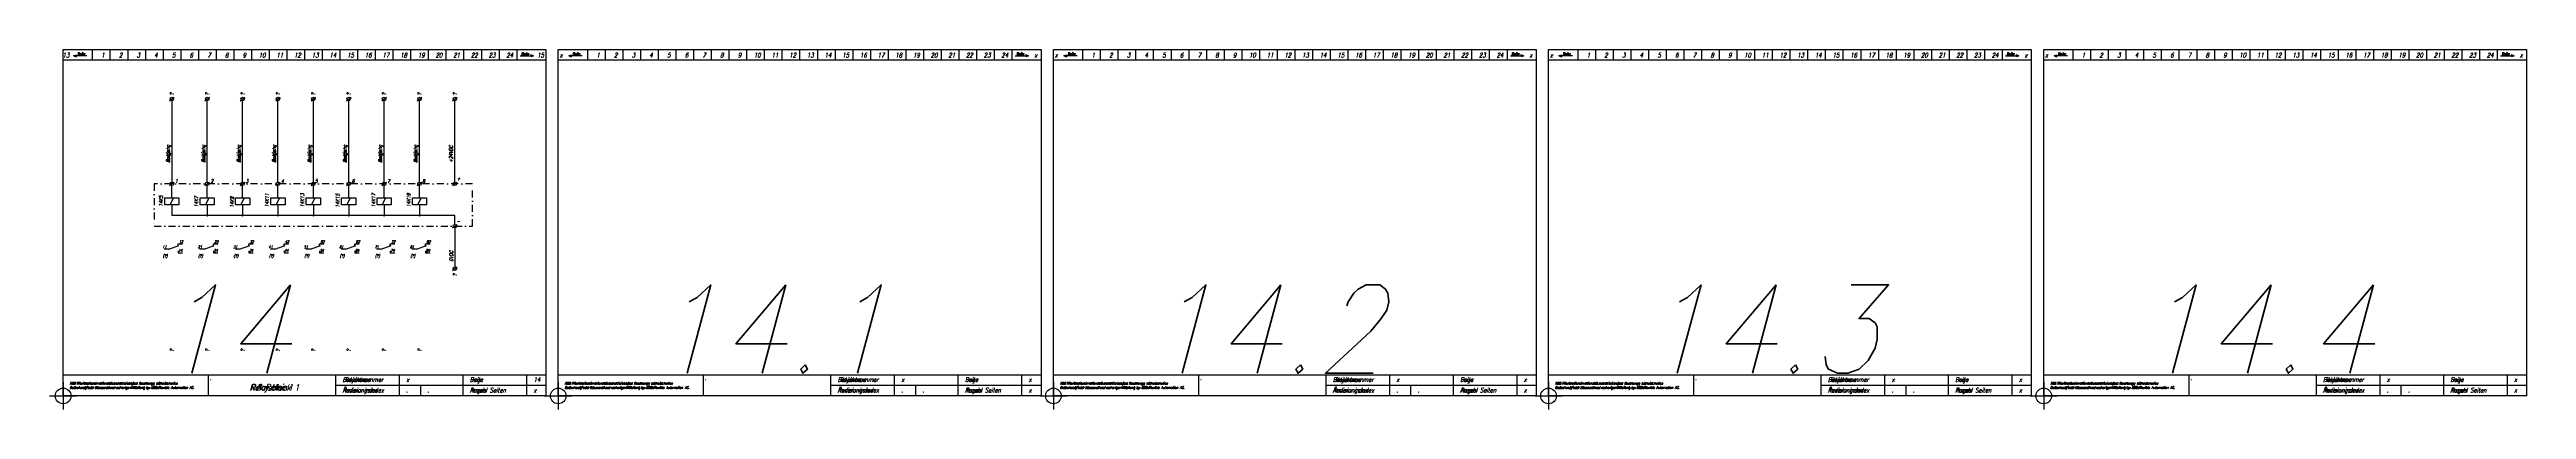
# Model space of a CAD drawing. Extents: x -8 to 1395, y -8 to 3346.
# Drawn here: x -8 to 1393, y 1042 to 1246 of the extents above; entities that cross this region are included whole.
import ezdxf
from ezdxf.enums import TextEntityAlignment as Align

# ---------------------------------------------------------------- set-up
doc = ezdxf.new("R2010")
doc.units = 0
doc.header["$LTSCALE"] = 8
doc.linetypes.add('DASHDOT', pattern=[1, 0.5, -0.25, 0, -0.25])
doc.layers.get('0').update_dxf_attribs({"linetype": 'CONTINUOUS'})
doc.layers.get('DEFPOINTS').update_dxf_attribs({"linetype": 'CONTINUOUS'})
for name, color, linetype in [('EL05', 3, 'CONTINUOUS'), ('FORM07', 4, 'CONTINUOUS'), ('KOPF03', 2, 'CONTINUOUS'), ('KOPF05', 3, 'CONTINUOUS'), ('KOPF07', 4, 'CONTINUOUS'), ('TEXT_ALLGEMEIN', 2, 'CONTINUOUS'), ('TEXT_DEUTSCH', 2, 'CONTINUOUS'), ('TEXT_ENGLISCH', 2, 'CONTINUOUS'), ('TEXT_FRANZOESISCH', 2, 'CONTINUOUS'), ('TEXT_SCHEMA', 2, 'CONTINUOUS'), ('UMRISSE', 2, 'DASHDOT')]:
    doc.layers.add(name, color=color, linetype=linetype)
doc.styles.add('VSM', font='SIMPLEX', dxfattribs={"width": 0.9, "oblique": 15})
doc.styles.add('VSM_13', font='simplex3.shx', dxfattribs={"width": 0.9, "oblique": 15})

# ---------------------------------------------------------------- blocks, each defined once
blk = doc.blocks.new('S4C14')
at = {"layer": 'EL05'}
for p, q in [((60.2, 167), (62.8, 169)), ((80.2, 167), (82.8, 169)), ((100.2, 167), (102.8, 169)), ((120.2, 167), (122.8, 169)), ((140.2, 167), (142.8, 169)), ((160.2, 167), (162.8, 169)), ((180.2, 167), (182.8, 169)), ((200.2, 167), (202.8, 169)), ((220.2, 167), (222.8, 169)), ((61.5, 167), (61.5, 121)), ((81.5, 121), (81.5, 167)), ((101.5, 121), (101.5, 167)), ((121.5, 121), (121.5, 167)), ((141.5, 121), (141.5, 167)), ((161.5, 121), (161.5, 167)), ((181.5, 121), (181.5, 167)), ((201.5, 121), (201.5, 167)), ((221.5, 121), (221.5, 167)), ((60.2, 119), (62.8, 121)), ((61.5, 112), (61.5, 119)), ((80.2, 119), (82.8, 121)), ((81.5, 112), (81.5, 119)), ((100.2, 119), (102.8, 121)), ((101.5, 112), (101.5, 119)), ((120.2, 119), (122.8, 121)), ((121.5, 112), (121.5, 119)), ((140.2, 119), (142.8, 121)), ((141.5, 112), (141.5, 119)), ((160.2, 119), (162.8, 121)), ((161.5, 112), (161.5, 119)), ((180.2, 119), (182.8, 121)), ((181.5, 112), (181.5, 119)), ((200.2, 119), (202.8, 121)), ((201.5, 112), (201.5, 119)), ((220.2, 119), (222.8, 121)), ((57.5, 112), (65.5, 112)), ((57.5, 108), (57.5, 112)), ((65.5, 108), (57.5, 108)), ((60.5, 108), (62.5, 112)), ((61.5, 108), (61.5, 102)), ((221.5, 102), (61.5, 102)), ((65.5, 112), (65.5, 108)), ((77.5, 108), (77.5, 112)), ((77.5, 112), (85.5, 112)), ((85.5, 108), (77.5, 108)), ((80.5, 108), (82.5, 112)), ((81.5, 108), (81.5, 102.2)), ((85.5, 112), (85.5, 108)), ((97.5, 108), (97.5, 112)), ((97.5, 112), (105.5, 112)), ((105.5, 108), (97.5, 108)), ((100.5, 108), (102.5, 112)), ((101.5, 108), (101.5, 102.2)), ((105.5, 112), (105.5, 108)), ((117.5, 112), (125.5, 112)), ((117.5, 108), (117.5, 112)), ((125.5, 108), (117.5, 108)), ((120.5, 108), (122.5, 112)), ((121.5, 108), (121.5, 102.2)), ((125.5, 112), (125.5, 108)), ((137.5, 108), (137.5, 112)), ((137.5, 112), (145.5, 112)), ((145.5, 108), (137.5, 108)), ((140.5, 108), (142.5, 112)), ((141.5, 108), (141.5, 102.2)), ((145.5, 112), (145.5, 108)), ((157.5, 108), (157.5, 112)), ((157.5, 112), (165.5, 112)), ((165.5, 108), (157.5, 108)), ((160.5, 108), (162.5, 112)), ((161.5, 108), (161.5, 102.2)), ((165.5, 112), (165.5, 108)), ((177.5, 108), (177.5, 112)), ((177.5, 112), (185.5, 112)), ((185.5, 108), (177.5, 108)), ((180.5, 108), (182.5, 112)), ((181.5, 108), (181.5, 102.2)), ((185.5, 112), (185.5, 108)), ((197.5, 112), (205.5, 112)), ((197.5, 108), (197.5, 112)), ((205.5, 108), (197.5, 108)), ((200.5, 108), (202.5, 112)), ((201.5, 108), (201.5, 101.8)), ((205.5, 112), (205.5, 108)), ((221.5, 97), (221.5, 102)), ((59.8, 83), (65.5, 85)), ((65, 84.6), (65, 86)), ((65, 86), (67.5, 86)), ((79.8, 83), (85.5, 85)), ((85, 86), (87.5, 86)), ((85, 84.6), (85, 86)), ((99.8, 83), (105.5, 85)), ((105, 86), (107.5, 86)), ((105, 84.6), (105, 86)), ((119.8, 83), (125.5, 85)), ((125, 86), (127.5, 86)), ((125, 84.6), (125, 86)), ((139.8, 83), (145.5, 85)), ((145, 86), (147.5, 86)), ((145, 84.6), (145, 86)), ((159.8, 83), (165.5, 85)), ((165, 86), (167.5, 86)), ((165, 84.6), (165, 86)), ((179.8, 83), (185.5, 85)), ((185, 86), (187.5, 86)), ((185, 84.6), (185, 86)), ((199.8, 83), (205.5, 85)), ((205, 86), (207.5, 86)), ((205, 84.6), (205, 86)), ((220.2, 95), (222.8, 97)), ((221.5, 95), (221.5, 73)), ((59.8, 83), (57.2, 83)), ((65, 82.1), (65, 81)), ((65, 81), (67.5, 81)), ((79.8, 83), (77.2, 83)), ((85, 82.1), (85, 81)), ((85, 81), (87.5, 81)), ((99.8, 83), (97.2, 83)), ((105, 82.1), (105, 81)), ((105, 81), (107.5, 81)), ((119.8, 83), (117.2, 83)), ((125, 82.1), (125, 81)), ((125, 81), (127.5, 81)), ((139.8, 83), (137.2, 83)), ((145, 82.1), (145, 81)), ((145, 81), (147.5, 81)), ((159.8, 83), (157.2, 83)), ((165, 82.1), (165, 81)), ((165, 81), (167.5, 81)), ((179.8, 83), (177.2, 83)), ((185, 82.1), (185, 81)), ((185, 81), (187.5, 81)), ((199.8, 83), (197.2, 83)), ((205, 82.1), (205, 81)), ((205, 81), (207.5, 81)), ((220.2, 71), (222.8, 73))]:
    blk.add_line(p, q, dxfattribs=at)
at = {"layer": 'EL05', "const_width": 0.5}
for points in [[(81.2, 102, 1), (81.8, 102, 1)], [(101.2, 102, 1), (101.8, 102, 1)], [(121.2, 102, 1), (121.8, 102, 1)], [(141.2, 102, 1), (141.8, 102, 1)], [(161.2, 102, 1), (161.8, 102, 1)], [(181.2, 102, 1), (181.8, 102, 1)], [(201.2, 102, 1), (201.8, 102, 1)]]:
    blk.add_lwpolyline(points, format="xyb", close=True, dxfattribs=at)
at = {"layer": 'EL05'}
for centre in [(61.5, 168), (81.5, 168), (101.5, 168), (121.5, 168), (141.5, 168), (161.5, 168), (181.5, 168), (201.5, 168), (221.5, 168), (61.5, 120), (81.5, 120), (101.5, 120), (121.5, 120), (141.5, 120), (161.5, 120), (181.5, 120), (201.5, 120), (221.5, 120), (221.5, 96), (221.5, 72)]:
    blk.add_circle(centre, 1, dxfattribs=at)
at = {"layer": 'FORM07'}
for p, q in [((0, 196), (273, 196)), ((0, 0), (0, 196)), ((0, 190.2), (273, 190.2)), ((16.5, 196), (16.5, 190.2)), ((26.5, 196), (26.5, 190.2)), ((36.5, 196), (36.5, 190.2)), ((46.5, 196), (46.5, 190.2)), ((56.5, 196), (56.5, 190.2)), ((66.5, 196), (66.5, 190.2)), ((76.5, 196), (76.5, 190.2)), ((86.5, 196), (86.5, 190.2)), ((96.5, 196), (96.5, 190.2)), ((106.5, 196), (106.5, 190.2)), ((116.5, 196), (116.5, 190.2)), ((126.5, 196), (126.5, 190.2)), ((136.5, 196), (136.5, 190.2)), ((146.5, 196), (146.5, 190.2)), ((156.5, 196), (156.5, 190.2)), ((166.5, 196), (166.5, 190.2)), ((176.5, 196), (176.5, 190.2)), ((186.5, 196), (186.5, 190.2)), ((196.5, 196), (196.5, 190.2)), ((206.5, 196), (206.5, 190.2)), ((216.5, 196), (216.5, 190.2)), ((226.5, 196), (226.5, 190.2)), ((236.5, 196), (236.5, 190.2)), ((246.5, 196), (246.5, 190.2)), ((256.5, 196), (256.5, 190.2)), ((273, 196), (273, 0)), ((273, 0), (0, 0))]:
    blk.add_line(p, q, dxfattribs=at)
at = {"layer": 'KOPF03'}
for p, q in [((5.9, 192.4), (7.5, 193)), ((13.5, 192.4), (5.9, 192.4)), ((5.9, 192.4), (7.5, 191.8)), ((258.4, 192.4), (266, 192.4)), ((266, 192.4), (264.4, 193)), ((266, 192.4), (264.4, 191.8))]:
    blk.add_line(p, q, dxfattribs=at)
at = {"layer": 'KOPF05'}
for p, q in [((82, 12), (82, 0)), ((154, 12), (154, 0)), ((154, 6), (273, 6)), ((190, 12), (190, 0)), ((202, 6), (202, 0)), ((226, 12), (226, 0)), ((262, 12), (262, 0))]:
    blk.add_line(p, q, dxfattribs=at)
at = {"layer": 'KOPF07'}
blk.add_line((0, 12), (273, 12), dxfattribs=at)
at = {"layer": 'UMRISSE'}
blk.add_lwpolyline([(51.5, 120), (51.5, 96), (231.5, 96), (231.5, 120)], close=True, dxfattribs=at)
at = {"layer": 'KOPF05', "color": 3, "style": 'VSM_13', "oblique": 15, "width": 0.9}
blk.add_text('x', height=2.5, dxfattribs=at).set_placement((194, 8))
at = {"layer": 'KOPF05', "style": 'VSM_13', "oblique": 15, "width": 0.9}
for s, p in [('.', (194, 2)), ('.', (206, 2)), ('x', (266, 2)), ('14', (266, 8))]:
    blk.add_text(s, height=2.5, dxfattribs=at).set_placement(p)
at = {"layer": 'TEXT_ALLGEMEIN', "style": 'VSM_13', "oblique": 15, "width": 0.9}
for s, p in [('13', (1.6, 191.5)), ('1', (22.5, 191.5)), ('2', (32.5, 191.5)), ('3', (42.5, 191.5)), ('4', (52.5, 191.5)), ('5', (62.5, 191.5)), ('6', (72.5, 191.5)), ('7', (82.5, 191.5)), ('8', (92.5, 191.5)), ('9', (102.5, 191.5)), ('10', (112.5, 191.5)), ('11', (122.5, 191.5)), ('12', (132.5, 191.5)), ('13', (142.5, 191.5)), ('14', (152.5, 191.5)), ('15', (162.5, 191.5)), ('16', (172.5, 191.5)), ('17', (182.5, 191.5)), ('18', (192.5, 191.5)), ('19', (202.5, 191.5)), ('20', (212.5, 191.5)), ('21', (222.5, 191.5)), ('22', (232.5, 191.5)), ('23', (242.5, 191.5)), ('24', (252.5, 191.5)), ('15', (270, 191.5))]:
    blk.add_text(s, height=2.5, dxfattribs=at).set_placement(p, align=Align.CENTER)
blk.add_text('.', height=2, dxfattribs=at).set_placement((83, 9))
at = {"layer": 'TEXT_DEUTSCH', "style": 'VSM_13', "oblique": 15, "width": 0.9}
for s, height, p in [('Seite', 1.5, (8, 192.8)), ('Seite', 1.5, (259, 192.8)), ('Änderungsindex', 2.5, (158, 2)), ('Dateiname', 2.5, (158, 8)), ('Anzahl Seiten', 2.5, (230, 2)), ('Seite', 2.5, (230, 8))]:
    blk.add_text(s, height=height, dxfattribs=at).set_placement(p)
for s, p in [('Ausgang', (60.3, 132)), ('Ausgang', (80.3, 132)), ('Ausgang', (100.3, 132)), ('Ausgang', (120.3, 132)), ('Ausgang', (140.3, 132)), ('Ausgang', (160.3, 132)), ('Ausgang', (180.3, 132)), ('Ausgang', (200.3, 132)), ('+24VDC', (220.3, 131.9)), ('0VDC', (220.5, 76)), ('?', (62.5, 25)), ('?', (82.5, 25)), ('?', (102.5, 25)), ('?', (122.5, 25)), ('?', (142.5, 25)), ('?', (162.5, 25)), ('?', (182.5, 25)), ('?', (202.5, 25))]:
    blk.add_text(s, height=2, rotation=90, dxfattribs=at).set_placement(p)
at = {"layer": 'TEXT_DEUTSCH', "color": 1, "style": 'VSM_13', "oblique": 15, "width": 0.9}
for s, p in [('ABB Flexible Automation AG behält sich das Recht vor, technische', (3.7, 6.4)), ('Daten und/oder Masse ohne vorherige Mitteilung zu ändern.', (3.7, 4))]:
    blk.add_text(s, height=1.42, dxfattribs=at).set_placement(p)
at = {"layer": 'TEXT_DEUTSCH', "color": 4, "style": 'VSM_13', "oblique": 15, "width": 0.9}
blk.add_text('Relaisblock 1', height=3.5, dxfattribs=at).set_placement((119.5, 3), align=Align.CENTER)
at = {"layer": 'TEXT_ENGLISCH', "style": 'VSM_13', "oblique": 15, "width": 0.9}
for s, height, p in [('Page', 1.5, (8, 192.8)), ('Page', 1.5, (259, 192.8)), ('Filename', 2.5, (158, 8)), ('Revisionindex', 2.5, (158, 2)), ('Page', 2.5, (230, 8)), ('Pages', 2.5, (230, 2))]:
    blk.add_text(s, height=height, dxfattribs=at).set_placement(p)
for s, p in [('+24VDC', (220.3, 131.9)), ('Output', (60.3, 132)), ('Output', (80.3, 132)), ('Output', (100.3, 132)), ('Output', (120.3, 132)), ('Output', (140.3, 132)), ('Output', (160.3, 132)), ('Output', (180.3, 132)), ('Output', (200.3, 132)), ('0VDC', (220.5, 76)), ('?', (62.5, 25)), ('?', (82.5, 25)), ('?', (102.5, 25)), ('?', (122.5, 25)), ('?', (142.5, 25)), ('?', (162.5, 25)), ('?', (182.5, 25)), ('?', (202.5, 25))]:
    blk.add_text(s, height=2, rotation=90, dxfattribs=at).set_placement(p)
at = {"layer": 'TEXT_ENGLISCH', "color": 1, "style": 'VSM_13', "oblique": 15}
for s, width, p in [('and should not be construed as a commitment by ABB Flexible Automation AG.', 0.86, (3.7, 4)), ('The information in this document is subject to change without notice', 0.9, (3.7, 6.4))]:
    blk.add_text(s, height=1.42, dxfattribs=dict(at, width=width)).set_placement(p)
at = {"layer": 'TEXT_ENGLISCH', "color": 4, "style": 'VSM_13', "oblique": 15, "width": 0.8}
blk.add_text('Relay bloc 1', height=3.5, dxfattribs=at).set_placement((118, 3.2), align=Align.CENTER)
at = {"layer": 'TEXT_FRANZOESISCH', "style": 'VSM_13', "oblique": 15, "width": 0.9}
for s, height, p in [('Seite', 1.5, (8, 192.8)), ('Seite', 1.5, (259, 192.8)), ('Änderungsindex', 2.5, (158, 2)), ('Projektnummer', 2.5, (158, 8)), ('Anzahl Seiten', 2.5, (230, 2)), ('Seite', 2.5, (230, 8))]:
    blk.add_text(s, height=height, dxfattribs=at).set_placement(p)
for s, p in [('+24VDC', (220.3, 132)), ('Sortie', (60.3, 132)), ('Sortie', (80.3, 132)), ('Sortie', (100.3, 132)), ('Sortie', (120.3, 132)), ('Sortie', (140.3, 132)), ('Sortie', (160.3, 132)), ('Sortie', (180.3, 132)), ('Sortie', (200.3, 132))]:
    blk.add_text(s, height=2, rotation=90, dxfattribs=at).set_placement(p)
at = {"layer": 'TEXT_FRANZOESISCH', "color": 1, "style": 'VSM_13', "oblique": 15, "width": 0.9}
for s, p in [('ABB Flexible Automation AG behält sich das Recht vor, technische', (3.7, 6.4)), ('Daten und/oder Masse ohne vorherige Mitteilung zu ändern.', (3.7, 4))]:
    blk.add_text(s, height=1.42, dxfattribs=at).set_placement(p)
at = {"layer": 'TEXT_FRANZOESISCH', "color": 4, "style": 'VSM_13', "oblique": 15, "width": 0.9}
for s in ['8 Relais', '4 Relais']:
    blk.add_text(s, height=3.5, dxfattribs=at).set_placement((118, 3.2), align=Align.CENTER)
at = {"layer": 'TEXT_SCHEMA', "style": 'VSM_13', "oblique": 15, "width": 0.9}
for s, p in [('?', (62.5, 170)), ('?', (82.5, 170)), ('?', (102.5, 170)), ('?', (122.5, 170)), ('?', (142.5, 170)), ('?', (162.5, 170)), ('?', (182.5, 170)), ('?', (202.5, 170)), ('?', (222.5, 170)), ('14K5', (56.3, 107)), ('14K7', (76.3, 106.7)), ('14K9', (96.5, 106.5)), ('14K11', (116.3, 106.7)), ('14K13', (136.3, 106.7)), ('14K15', (156.2, 106.5)), ('14K17', (176.5, 106.7)), ('14K19', (196.4, 106.8))]:
    blk.add_text(s, height=2, rotation=90, dxfattribs=at).set_placement(p)
for s, p in [('1', (63.2, 120.6)), ('2', (83.4, 120.6)), ('3', (103.1, 120.6)), ('4', (123.3, 120.5)), ('5', (142.3, 120.6)), ('6', (163.2, 120.6)), ('7', (183.3, 120.5)), ('8', (203, 120.5)), ('+', (222.6, 121.9)), ('-', (222.5, 97.9))]:
    blk.add_text(s, height=2, dxfattribs=at).set_placement(p)
at = {"layer": 'TEXT_SCHEMA', "color": 1, "style": 'VSM', "oblique": 15, "width": 0.9}
for s, p in [('11', (58.5, 83.5)), ('21', (78.5, 83.5)), ('31', (98.5, 83.5)), ('41', (118.5, 83.5)), ('51', (138.5, 83.5)), ('61', (158.5, 83.5)), ('71', (178.5, 83.5)), ('81', (198.5, 83.5)), ('(?)', (59.1, 78.5)), ('14', (67.5, 81.5)), ('(?)', (79.1, 78.5)), ('24', (87.5, 81.5)), ('(?)', (99.1, 78.5)), ('34', (107.5, 81.5)), ('(?)', (119.1, 78.5)), ('44', (127.5, 81.5)), ('(?)', (139.1, 78.5)), ('54', (147.5, 81.5)), ('(?)', (159.1, 78.5)), ('64', (167.5, 81.5)), ('(?)', (179.1, 78.5)), ('74', (187.5, 81.5)), ('(?)', (199.1, 78.5)), ('84', (207.5, 81.5))]:
    blk.add_text(s, height=1.5, dxfattribs=at).set_placement(p, align=Align.RIGHT)
for s, p in [('12', (65.5, 86.5)), ('22', (85.5, 86.5)), ('32', (105.5, 86.5)), ('42', (125.5, 86.5)), ('52', (145.5, 86.5)), ('62', (165.5, 86.5)), ('72', (185.5, 86.5)), ('82', (205.5, 86.5))]:
    blk.add_text(s, height=1.5, dxfattribs=at).set_placement(p)
at = {"layer": 'TEXT_SCHEMA', "style": 'VSM_13', "oblique": 15, "width": 0.9}
blk.add_text('?', height=2, rotation=90, dxfattribs=at).set_placement((222.5, 69), align=Align.RIGHT)
blk = doc.blocks.new('S4CXX')
at = {"layer": 'FORM07'}
for p, q in [((0, 196), (273, 196)), ((0, 0), (0, 196)), ((0, 190.2), (273, 190.2)), ((16.5, 196), (16.5, 190.2)), ((26.5, 196), (26.5, 190.2)), ((36.5, 196), (36.5, 190.2)), ((46.5, 196), (46.5, 190.2)), ((56.5, 196), (56.5, 190.2)), ((66.5, 196), (66.5, 190.2)), ((76.5, 196), (76.5, 190.2)), ((86.5, 196), (86.5, 190.2)), ((96.5, 196), (96.5, 190.2)), ((106.5, 196), (106.5, 190.2)), ((116.5, 196), (116.5, 190.2)), ((126.5, 196), (126.5, 190.2)), ((136.5, 196), (136.5, 190.2)), ((146.5, 196), (146.5, 190.2)), ((156.5, 196), (156.5, 190.2)), ((166.5, 196), (166.5, 190.2)), ((176.5, 196), (176.5, 190.2)), ((186.5, 196), (186.5, 190.2)), ((196.5, 196), (196.5, 190.2)), ((206.5, 196), (206.5, 190.2)), ((216.5, 196), (216.5, 190.2)), ((226.5, 196), (226.5, 190.2)), ((236.5, 196), (236.5, 190.2)), ((246.5, 196), (246.5, 190.2)), ((256.5, 196), (256.5, 190.2)), ((273, 196), (273, 0)), ((273, 0), (0, 0))]:
    blk.add_line(p, q, dxfattribs=at)
at = {"layer": 'KOPF03'}
for p, q in [((5.9, 192.4), (7.5, 193)), ((13.5, 192.4), (5.9, 192.4)), ((5.9, 192.4), (7.5, 191.8)), ((258.4, 192.4), (266, 192.4)), ((266, 192.4), (264.4, 193)), ((266, 192.4), (264.4, 191.8))]:
    blk.add_line(p, q, dxfattribs=at)
at = {"layer": 'KOPF05'}
for p, q in [((82, 12), (82, 0)), ((154, 12), (154, 0)), ((154, 6), (273, 6)), ((190, 12), (190, 0)), ((202, 6), (202, 0)), ((226, 12), (226, 0)), ((262, 12), (262, 0))]:
    blk.add_line(p, q, dxfattribs=at)
at = {"layer": 'KOPF07'}
blk.add_line((0, 12), (273, 12), dxfattribs=at)
at = {"layer": 'KOPF05', "color": 3, "style": 'VSM_13', "oblique": 15, "width": 0.9}
blk.add_text('x', height=2.5, dxfattribs=at).set_placement((194, 8))
at = {"layer": 'KOPF05', "style": 'VSM_13', "oblique": 15, "width": 0.9}
for s, p in [('.', (194, 2)), ('.', (206, 2)), ('x', (266, 8)), ('x', (266, 2))]:
    blk.add_text(s, height=2.5, dxfattribs=at).set_placement(p)
at = {"layer": 'TEXT_ALLGEMEIN', "style": 'VSM_13', "oblique": 15, "width": 0.9}
for s, p in [('x', (1.6, 191.5)), ('1', (22.5, 191.5)), ('2', (32.5, 191.5)), ('3', (42.5, 191.5)), ('4', (52.5, 191.5)), ('5', (62.5, 191.5)), ('6', (72.5, 191.5)), ('7', (82.5, 191.5)), ('8', (92.5, 191.5)), ('9', (102.5, 191.5)), ('10', (112.5, 191.5)), ('11', (122.5, 191.5)), ('12', (132.5, 191.5)), ('13', (142.5, 191.5)), ('14', (152.5, 191.5)), ('15', (162.5, 191.5)), ('16', (172.5, 191.5)), ('17', (182.5, 191.5)), ('18', (192.5, 191.5)), ('19', (202.5, 191.5)), ('20', (212.5, 191.5)), ('21', (222.5, 191.5)), ('22', (232.5, 191.5)), ('23', (242.5, 191.5)), ('24', (252.5, 191.5)), ('x', (270, 191.5))]:
    blk.add_text(s, height=2.5, dxfattribs=at).set_placement(p, align=Align.CENTER)
blk.add_text('.', height=2, dxfattribs=at).set_placement((83, 9))
at = {"layer": 'TEXT_DEUTSCH', "style": 'VSM_13', "oblique": 15, "width": 0.9}
for s, height, p in [('Seite', 1.5, (8, 192.8)), ('Seite', 1.5, (259, 192.8)), ('Änderungsindex', 2.5, (158, 2)), ('Dateiname', 2.5, (158, 8)), ('Anzahl Seiten', 2.5, (230, 2)), ('Seite', 2.5, (230, 8))]:
    blk.add_text(s, height=height, dxfattribs=at).set_placement(p)
at = {"layer": 'TEXT_DEUTSCH', "color": 1, "style": 'VSM_13', "oblique": 15, "width": 0.9}
for s, p in [('ABB Flexible Automation AG behält sich das Recht vor, technische', (3.7, 6.4)), ('Daten und/oder Masse ohne vorherige Mitteilung zu ändern.', (3.7, 4))]:
    blk.add_text(s, height=1.42, dxfattribs=at).set_placement(p)
at = {"layer": 'TEXT_ENGLISCH', "style": 'VSM_13', "oblique": 15, "width": 0.9}
for s, height, p in [('Page', 1.5, (8, 192.8)), ('Page', 1.5, (259, 192.8)), ('Filename', 2.5, (158, 8)), ('Revisionindex', 2.5, (158, 2)), ('Page', 2.5, (230, 8)), ('Pages', 2.5, (230, 2))]:
    blk.add_text(s, height=height, dxfattribs=at).set_placement(p)
at = {"layer": 'TEXT_ENGLISCH', "color": 1, "style": 'VSM_13', "oblique": 15}
for s, width, p in [('and should not be construed as a commitment by ABB Flexible Automation AG.', 0.86, (3.7, 4)), ('The information in this document is subject to change without notice', 0.9, (3.7, 6.4))]:
    blk.add_text(s, height=1.42, dxfattribs=dict(at, width=width)).set_placement(p)
at = {"layer": 'TEXT_FRANZOESISCH', "style": 'VSM_13', "oblique": 15, "width": 0.9}
for s, height, p in [('Seite', 1.5, (8, 192.8)), ('Seite', 1.5, (259, 192.8)), ('Änderungsindex', 2.5, (158, 2)), ('Projektnummer', 2.5, (158, 8)), ('Anzahl Seiten', 2.5, (230, 2)), ('Seite', 2.5, (230, 8))]:
    blk.add_text(s, height=height, dxfattribs=at).set_placement(p)
at = {"layer": 'TEXT_FRANZOESISCH', "color": 1, "style": 'VSM_13', "oblique": 15, "width": 0.9}
for s, p in [('ABB Flexible Automation AG behält sich das Recht vor, technische', (3.7, 6.4)), ('Daten und/oder Masse ohne vorherige Mitteilung zu ändern.', (3.7, 4))]:
    blk.add_text(s, height=1.42, dxfattribs=at).set_placement(p)
blk = doc.blocks.new('RASTER')
at = {"layer": 'DEFPOINTS'}
for p, q in [((-7.7, 0), (7.7, 0)), ((-7.7, 0), (7.7, 0)), ((0, 7.7), (0, -7.7)), ((0, 7.7), (0, -7.7))]:
    blk.add_line(p, q, dxfattribs=at)
blk.add_circle((0, 0), 4.44, dxfattribs=at)
blk.add_circle((0, 0), 4.44, dxfattribs=at)

msp = doc.modelspace()

# ---------------------------------------------------------------- block references
for name, p in [('S4C14', (0, 1050)), ('S4CXX', (280, 1050)), ('S4CXX', (560, 1050)), ('S4CXX', (840, 1050)), ('S4CXX', (1120, 1050))]:
    msp.add_blockref(name, p)
at = {"layer": 'DEFPOINTS'}
for p in [(0, 1050), (280, 1050), (560, 1050), (840, 1050), (1120, 1050)]:
    msp.add_blockref('RASTER', p, dxfattribs=at)

# ---------------------------------------------------------------- texts
at = {"layer": 'DEFPOINTS', "style": 'VSM_13', "oblique": 15, "width": 0.9}
for s, p in [('14', (51.6, 1062.8)), ('14.1', (331.6, 1062.8)), ('14.2', (611.6, 1062.8)), ('14.3', (891.6, 1062.8)), ('14.4', (1171.6, 1062.8))]:
    msp.add_text(s, height=50, dxfattribs=at).set_placement(p)

doc.saveas('drawing.dxf')
